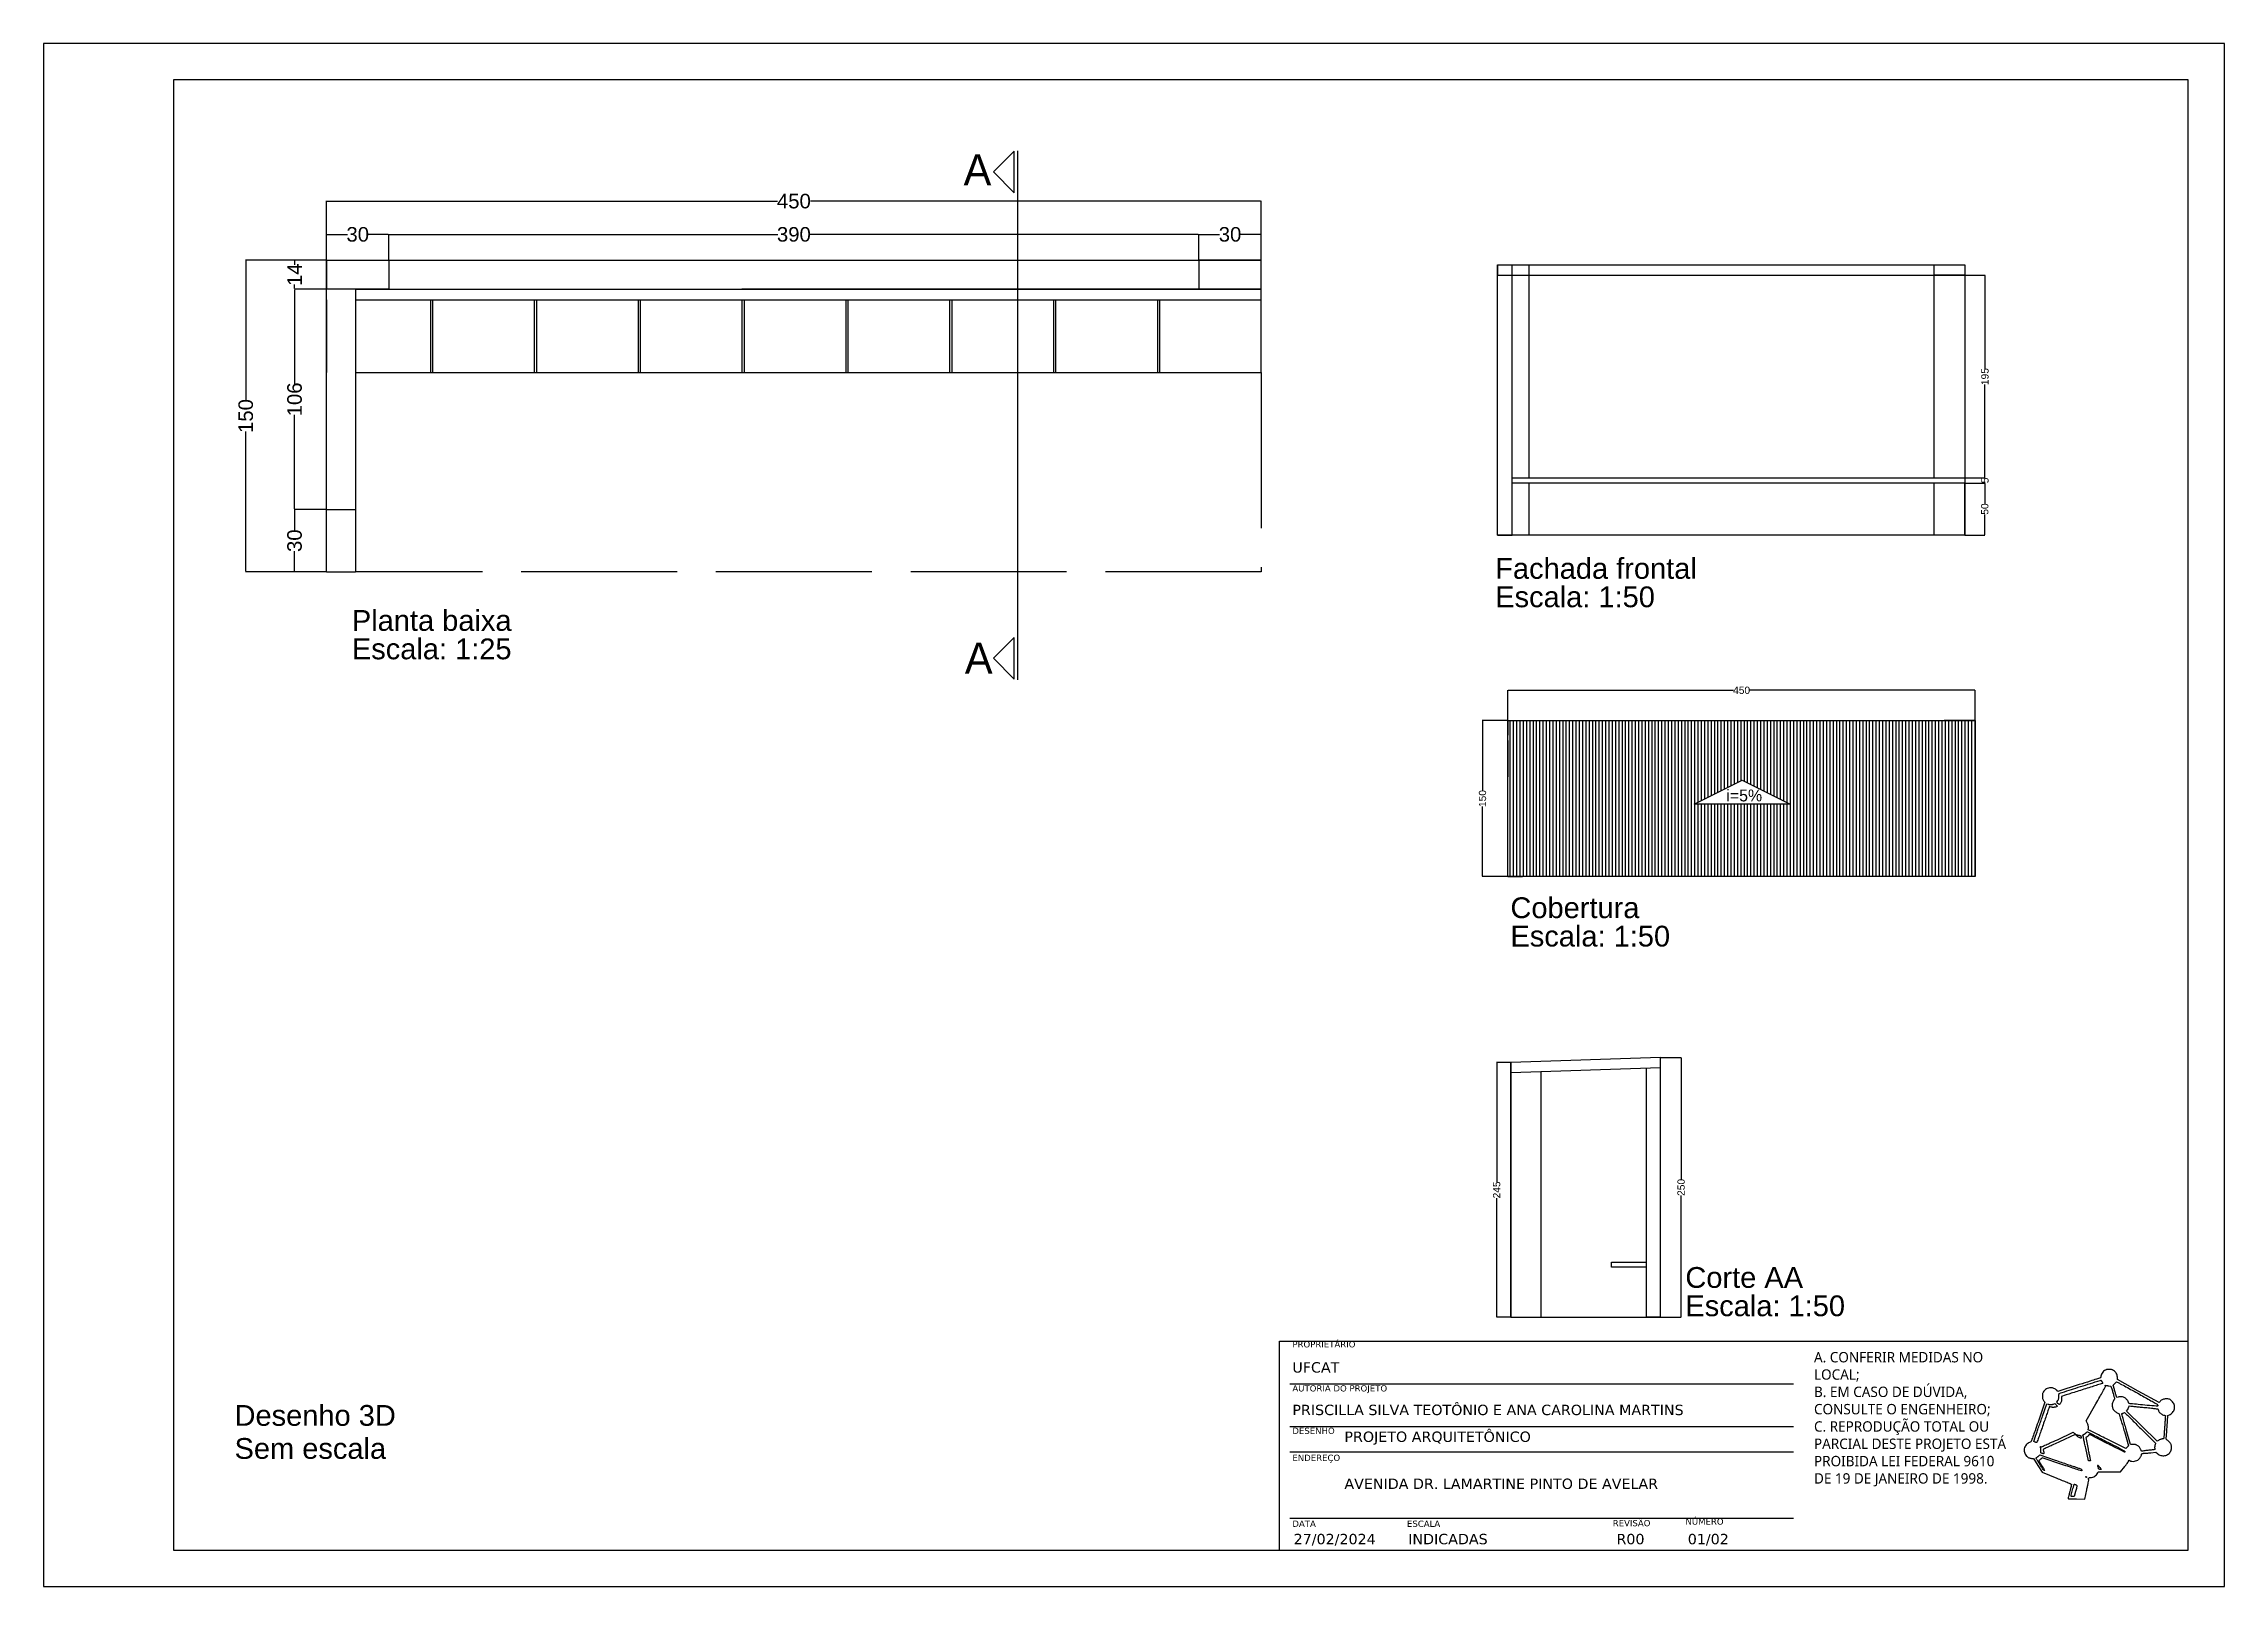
# Paper-space layout '01' of a CAD drawing. Header units: centimetres, sheet in millimetres. Extents: x 0 to 420, y 0 to 297.
# The model-space entities are those that its viewports show. They can reach past a viewport. Long polylines and large blocks are cut down to what shows.
import ezdxf

# ---------------------------------------------------------------- set-up
doc = ezdxf.new("R2010")
doc.units = ezdxf.units.CM
doc.linetypes.add('ACAD_ISO02W100', pattern=[15, 12, -3])
for name, color, linetype in [('CARIMBO', 250, 'Continuous'), ('Cota', 5, 'Continuous'), ('viewport', 7, 'Continuous')]:
    doc.layers.add(name, color=color, linetype=linetype)
doc.layers.get('viewport').off()
doc.styles.add('Arial', font='arial.ttf', dxfattribs={"height": 0.78125})
doc.styles.add('Arial_1', font='arial.ttf', dxfattribs={"height": 7})
doc.styles.add('Century Gothic_B', font='GOTHICB.TTF', dxfattribs={"height": 0.15})
doc.dimstyles.get("Standard").update_dxf_attribs({"dimtxt": 7, "dimasz": 0.3, "dimexe": 0.18, "dimexo": 0.0625, "dimgap": 0.09, "dimtad": 0, "dimdec": 0, "dimzin": 0, "dimdsep": 46, "dimtxsty": 'Arial_1', "dimcen": 0.09, "dimadec": 0, "dimazin": 0, "dimtfac": 1, "dimtdec": 0, "dimtofl": 0, "dimtmove": 0, "dimatfit": 3, "dimfxl": 1, "dimtolj": 1, "dimtzin": 0, "dimarcsym": 2})

psp = doc.layouts.new('01')

# ---------------------------------------------------------------- texts
at = {"layer": 'CARIMBO', "char_height": 4, "attachment_point": 1, "style": 'Arial'}
for s, width, insert in [('Fachada frontal ', 49.8183, (279.57, 197.97)), ('Escala: 1:50', 33.6715, (279.57, 192.5)), ('Planta baixa', 33.6715, (59.37, 187.95)), ('Escala: 1:25', 33.6715, (59.37, 182.48)), ('Cobertura', 49.8183, (282.5, 132.65)), ('Escala: 1:50', 33.6715, (282.5, 127.18)), ('Corte AA', 33.6715, (316.19, 61.47)), ('Escala: 1:50', 33.6715, (316.19, 56.01)), ('Desenho 3D', 33.6715, (36.77, 34.91)), ('Sem escala ', 33.6715, (36.77, 28.55))]:
    psp.add_mtext_dynamic_manual_height_columns(s, width=width, gutter_width=0.262, heights=[0], dxfattribs=dict(at, insert=insert))
at = {"layer": 'CARIMBO', "attachment_point": 1}
for s, width, insert, char_height in [('{\\fVerdana|b0|i0|c0|p34;PROPRIETÁRIO}', 5.9377, (240.5, 47.2), 1.2), ('{\\fVerdana|b0|i0|c0|p34;UFCAT}', 60.6098, (240.5, 43.16), 2), ('{\\fMicrosoft JhengHei UI|b0|i0|c0|p34;A. CONFERIR MEDIDAS NO LOCAL;\\PB. EM CASO DE DÚVIDA, CONSULTE O ENGENHEIRO;\\PC. REPRODUÇÃO TOTAL OU PARCIAL DESTE PROJETO ESTÁ PROIBIDA LEI FEDERAL 9610 DE 19 DE JANEIRO DE 1998.}', 37.1667, (340.96, 45.12), 2), ('{\\fVerdana|b0|i0|c0|p34;AUTORIA DO PROJETO}', 29.425, (240.5, 38.72), 1.2), ('{\\fVerdana|b0|i0|c0|p34;PRISCILLA SILVA TEOTÔNIO E ANA CAROLINA MARTINS}', 93.8651, (240.5, 34.97), 2), ('{\\fVerdana|b0|i0|c0|p34;DESENHO}', 29.425, (240.5, 30.55), 1.2), ('{\\fVerdana|b0|i0|c0|p34;PROJETO ARQUITETÔNICO}', 60.6098, (250.52, 29.81), 2), ('{\\fVerdana|b0|i0|c0|p34;ENDEREÇO}', 29.425, (240.5, 25.35), 1.2), ('{\\fVerdana|b0|i0|c0|p34;AVENIDA DR. LAMARTINE PINTO DE AVELAR}', 67.7287, (250.52, 20.75), 2), ('{\\fVerdana|b0|i0|c0|p34;DATA}', 29.425, (240.5, 12.66), 1.2), ('{\\fVerdana|b0|i0|c0|p34;ESCALA}', 29.425, (262.57, 12.66), 1.2), ('{\\fVerdana|b0|i0|c0|p34;REVISÃO}', 29.425, (302.2, 12.78), 1.2), ('{\\fVerdana|b0|i0|c0|p34;NÚMERO}', 29.425, (316.21, 13.08), 1.2), ('{\\fVerdana|b0|i0|c0|p34;27/02/2024}', 60.6098, (240.74, 10.11), 2), ('{\\fVerdana|b0|i0|c0|p34;INDICADAS}', 60.6098, (262.81, 10.11), 2), ('{\\fVerdana|b0|i0|c0|p34;R00}', 60.6098, (302.92, 10.11), 2), ('{\\fVerdana|b0|i0|c0|p34;01/02}', 60.6098, (316.65, 10.11), 2)]:
    psp.add_mtext_dynamic_manual_height_columns(s, width=width, gutter_width=1, heights=[0], dxfattribs=dict(at, insert=insert, char_height=char_height))

msp = doc.modelspace()

# ---------------------------------------------------------------- texts
at = {"layer": 'CARIMBO', "attachment_point": 1, "style": 'Century Gothic_B'}
for s, width, gutter_width, insert, char_height in [('{\\fCentury Gothic|b0|i0|c0|p34;A}', 48.99, 1, (-3269.2, 1335.2), 15), ('{\\fCentury Gothic|b0|i0|c0|p34;A}', 48.99, 1, (-3268.6, 1100.2), 15), ('{\\fCentury Gothic|b0|i0|c0|p34;i=5%}', 37.352, 0.762, (-3360.6, 875.1), 11.437)]:
    msp.add_mtext_dynamic_manual_height_columns(s, width=width, gutter_width=gutter_width, heights=[0], dxfattribs=dict(at, insert=insert, char_height=char_height))

# ---------------------------------------------------------------- blocks, each defined once
blk = doc.blocks.new('*D16')
at = {"layer": 'Cota', "color": 0, "lineweight": -2, "transparency": 16777216}
for p, q in [((-3575.9, 1164.2), (-3591.5, 1164.2)), ((-3591.3, 1163.9), (-3591.3, 1154.3)), ((-3575.9, 1134.2), (-3591.5, 1134.2)), ((-3591.3, 1134.5), (-3591.3, 1144.1))]:
    blk.add_line(p, q, dxfattribs=at)
at = {"layer": 'Cota', "color": 0, "transparency": 16777216}
for points in [[(-3591.4, 1163.9), (-3591.3, 1163.9), (-3591.3, 1164.2)], [(-3591.4, 1134.5), (-3591.3, 1134.5), (-3591.3, 1134.2)]]:
    blk.add_solid(points, dxfattribs=at)
at = {"layer": 'Defpoints', "color": 0, "transparency": 16777216}
for p in [(-3575.9, 1164.2), (-3591.3, 1134.2), (-3575.9, 1134.2)]:
    blk.add_point(p, dxfattribs=at)
at = {"layer": 'Cota', "color": 0, "transparency": 16777216, "insert": (-3591.3, 1149.2), "char_height": 7, "attachment_point": 5, "rotation": 90, "style": 'Arial_1'}
blk.add_mtext('\\A1;30', dxfattribs=at)
blk = doc.blocks.new('*D17')
at = {"layer": 'Cota', "color": 0, "lineweight": -2, "transparency": 16777216}
for p, q in [((-3575.9, 1270.2), (-3591.4, 1270.2)), ((-3591.3, 1269.9), (-3591.3, 1224.7)), ((-3591.3, 1164.5), (-3591.3, 1209.7)), ((-3575.9, 1164.2), (-3591.4, 1164.2))]:
    blk.add_line(p, q, dxfattribs=at)
at = {"layer": 'Cota', "color": 0, "transparency": 16777216}
for points in [[(-3591.3, 1269.9), (-3591.2, 1269.9), (-3591.3, 1270.2)], [(-3591.3, 1164.5), (-3591.2, 1164.5), (-3591.3, 1164.2)]]:
    blk.add_solid(points, dxfattribs=at)
at = {"layer": 'Defpoints', "color": 0, "transparency": 16777216}
for p in [(-3575.9, 1270.2), (-3591.3, 1164.2), (-3575.9, 1164.2)]:
    blk.add_point(p, dxfattribs=at)
at = {"layer": 'Cota', "color": 0, "transparency": 16777216, "insert": (-3591.3, 1217.2), "char_height": 7, "attachment_point": 5, "rotation": 90, "style": 'Arial_1'}
blk.add_mtext('\\A1;106', dxfattribs=at)
blk = doc.blocks.new('*D18')
at = {"layer": 'Cota', "color": 0, "lineweight": -2, "transparency": 16777216}
for p, q in [((-3575.9, 1284.2), (-3591.4, 1284.2)), ((-3591.3, 1283.9), (-3591.3, 1282)), ((-3591.3, 1270.5), (-3591.3, 1272.5)), ((-3575.9, 1270.2), (-3591.4, 1270.2))]:
    blk.add_line(p, q, dxfattribs=at)
at = {"layer": 'Cota', "color": 0, "transparency": 16777216}
for points in [[(-3591.3, 1283.9), (-3591.2, 1283.9), (-3591.3, 1284.2)], [(-3591.3, 1270.5), (-3591.2, 1270.5), (-3591.3, 1270.2)]]:
    blk.add_solid(points, dxfattribs=at)
at = {"layer": 'Defpoints', "color": 0, "transparency": 16777216}
for p in [(-3575.9, 1284.2), (-3591.3, 1270.2), (-3575.9, 1270.2)]:
    blk.add_point(p, dxfattribs=at)
at = {"layer": 'Cota', "color": 0, "transparency": 16777216, "insert": (-3591.3, 1277.2), "char_height": 7, "attachment_point": 5, "rotation": 90, "style": 'Arial_1'}
blk.add_mtext('\\A1;14', dxfattribs=at)
blk = doc.blocks.new('*D19')
at = {"layer": 'Cota', "color": 0, "lineweight": -2, "transparency": 16777216}
for p, q in [((-3575.9, 1284.3), (-3575.9, 1296.8)), ((-3575.6, 1296.6), (-3565.9, 1296.6)), ((-3546.2, 1296.6), (-3555.8, 1296.6)), ((-3545.9, 1284.3), (-3545.9, 1296.8))]:
    blk.add_line(p, q, dxfattribs=at)
at = {"layer": 'Cota', "color": 0, "transparency": 16777216}
for points in [[(-3575.6, 1296.7), (-3575.6, 1296.6), (-3575.9, 1296.6)], [(-3546.2, 1296.7), (-3546.2, 1296.6), (-3545.9, 1296.6)]]:
    blk.add_solid(points, dxfattribs=at)
at = {"layer": 'Defpoints', "color": 0, "transparency": 16777216}
for p in [(-3545.9, 1296.6), (-3575.9, 1284.2), (-3545.9, 1284.2)]:
    blk.add_point(p, dxfattribs=at)
at = {"layer": 'Cota', "color": 0, "transparency": 16777216, "insert": (-3560.9, 1296.6), "char_height": 7, "attachment_point": 5, "style": 'Arial_1'}
blk.add_mtext('\\A1;30', dxfattribs=at)
blk = doc.blocks.new('*D20')
at = {"layer": 'Cota', "color": 0, "lineweight": -2, "transparency": 16777216}
for p, q in [((-3545.9, 1284.3), (-3545.9, 1296.7)), ((-3545.6, 1296.6), (-3358.7, 1296.6)), ((-3156.2, 1296.6), (-3343, 1296.6)), ((-3155.9, 1284.3), (-3155.9, 1296.7))]:
    blk.add_line(p, q, dxfattribs=at)
at = {"layer": 'Cota', "color": 0, "transparency": 16777216}
for points in [[(-3545.6, 1296.6), (-3545.6, 1296.5), (-3545.9, 1296.6)], [(-3156.2, 1296.6), (-3156.2, 1296.5), (-3155.9, 1296.6)]]:
    blk.add_solid(points, dxfattribs=at)
at = {"layer": 'Defpoints', "color": 0, "transparency": 16777216}
for p in [(-3545.9, 1296.6), (-3545.9, 1284.2), (-3155.9, 1284.2)]:
    blk.add_point(p, dxfattribs=at)
at = {"layer": 'Cota', "color": 0, "transparency": 16777216, "insert": (-3350.9, 1296.6), "char_height": 7, "attachment_point": 5, "style": 'Arial_1'}
blk.add_mtext('\\A1;390', dxfattribs=at)
blk = doc.blocks.new('*D21')
at = {"layer": 'Cota', "color": 0, "lineweight": -2, "transparency": 16777216}
for p, q in [((-3155.9, 1284.3), (-3155.9, 1296.7)), ((-3155.6, 1296.6), (-3145.9, 1296.6)), ((-3126.2, 1296.6), (-3135.8, 1296.6)), ((-3125.9, 1284.3), (-3125.9, 1296.7))]:
    blk.add_line(p, q, dxfattribs=at)
at = {"layer": 'Cota', "color": 0, "transparency": 16777216}
for points in [[(-3155.6, 1296.6), (-3155.6, 1296.5), (-3155.9, 1296.6)], [(-3126.2, 1296.6), (-3126.2, 1296.5), (-3125.9, 1296.6)]]:
    blk.add_solid(points, dxfattribs=at)
at = {"layer": 'Defpoints', "color": 0, "transparency": 16777216}
for p in [(-3155.9, 1296.6), (-3155.9, 1284.2), (-3125.9, 1284.2)]:
    blk.add_point(p, dxfattribs=at)
at = {"layer": 'Cota', "color": 0, "transparency": 16777216, "insert": (-3140.9, 1296.6), "char_height": 7, "attachment_point": 5, "style": 'Arial_1'}
blk.add_mtext('\\A1;30', dxfattribs=at)
blk = doc.blocks.new('*D22')
at = {"layer": 'Cota', "color": 0, "lineweight": -2, "transparency": 16777216}
for p, q in [((-3575.9, 1284.2), (-3615, 1284.2)), ((-3614.8, 1283.9), (-3614.8, 1216.7)), ((-3614.8, 1134.5), (-3614.8, 1201.7)), ((-3575.9, 1134.2), (-3615, 1134.2))]:
    blk.add_line(p, q, dxfattribs=at)
at = {"layer": 'Cota', "color": 0, "transparency": 16777216}
for points in [[(-3614.8, 1283.9), (-3614.7, 1283.9), (-3614.8, 1284.2)], [(-3614.8, 1134.5), (-3614.7, 1134.5), (-3614.8, 1134.2)]]:
    blk.add_solid(points, dxfattribs=at)
at = {"layer": 'Defpoints', "color": 0, "transparency": 16777216}
for p in [(-3614.8, 1284.2), (-3575.9, 1284.2), (-3575.9, 1134.2)]:
    blk.add_point(p, dxfattribs=at)
at = {"layer": 'Cota', "color": 0, "transparency": 16777216, "insert": (-3614.8, 1209.2), "char_height": 7, "attachment_point": 5, "rotation": 90, "style": 'Arial_1'}
blk.add_mtext('\\A1;150', dxfattribs=at)
blk = doc.blocks.new('*D23')
at = {"layer": 'Cota', "color": 0, "lineweight": -2, "transparency": 16777216}
for p, q in [((-3575.9, 1284.3), (-3575.9, 1312.8)), ((-3575.6, 1312.6), (-3358.8, 1312.6)), ((-3126.2, 1312.6), (-3342.9, 1312.6)), ((-3125.9, 1284.3), (-3125.9, 1312.8))]:
    blk.add_line(p, q, dxfattribs=at)
at = {"layer": 'Cota', "color": 0, "transparency": 16777216}
for points in [[(-3575.6, 1312.7), (-3575.6, 1312.6), (-3575.9, 1312.6)], [(-3126.2, 1312.7), (-3126.2, 1312.6), (-3125.9, 1312.6)]]:
    blk.add_solid(points, dxfattribs=at)
at = {"layer": 'Defpoints', "color": 0, "transparency": 16777216}
for p in [(-3125.9, 1312.6), (-3575.9, 1284.2), (-3125.9, 1284.2)]:
    blk.add_point(p, dxfattribs=at)
at = {"layer": 'Cota', "color": 0, "transparency": 16777216, "insert": (-3350.9, 1312.6), "char_height": 7, "attachment_point": 5, "style": 'Arial_1'}
blk.add_mtext('\\A1;450', dxfattribs=at)
blk = doc.blocks.new('*D24')
at = {"layer": 'Cota', "color": 0, "lineweight": -2, "transparency": 16777216}
for p, q in [((-2449.4, 1109.3), (-2430.1, 1109.3)), ((-2430.3, 1109), (-2430.3, 1089.3)), ((-2430.3, 1059.6), (-2430.3, 1079.2)), ((-2449.4, 1059.3), (-2430.1, 1059.3))]:
    blk.add_line(p, q, dxfattribs=at)
at = {"layer": 'Cota', "color": 0, "transparency": 16777216}
for points in [[(-2430.3, 1109), (-2430.2, 1109), (-2430.3, 1109.3)], [(-2430.3, 1059.6), (-2430.2, 1059.6), (-2430.3, 1059.3)]]:
    blk.add_solid(points, dxfattribs=at)
at = {"layer": 'Defpoints', "color": 0, "transparency": 16777216}
for p in [(-2449.5, 1109.3), (-2430.3, 1109.3), (-2449.5, 1059.3)]:
    blk.add_point(p, dxfattribs=at)
at = {"layer": 'Cota', "color": 0, "transparency": 16777216, "insert": (-2430.3, 1084.3), "char_height": 7, "attachment_point": 5, "rotation": 90, "style": 'Arial_1'}
blk.add_mtext('\\A1;50', dxfattribs=at)
blk = doc.blocks.new('*D25')
at = {"layer": 'Cota', "color": 0, "lineweight": -2, "transparency": 16777216}
for p, q in [((-2449.4, 1114.3), (-2429.9, 1114.3)), ((-2430.1, 1114.6), (-2430.1, 1114.9)), ((-2449.4, 1109.3), (-2429.9, 1109.3)), ((-2430.1, 1109), (-2430.1, 1108.7))]:
    blk.add_line(p, q, dxfattribs=at)
at = {"layer": 'Cota', "color": 0, "transparency": 16777216}
for points in [[(-2430.2, 1114.6), (-2430.1, 1114.6), (-2430.1, 1114.3)], [(-2430.2, 1109), (-2430.1, 1109), (-2430.1, 1109.3)]]:
    blk.add_solid(points, dxfattribs=at)
at = {"layer": 'Defpoints', "color": 0, "transparency": 16777216}
for p in [(-2449.5, 1114.3), (-2449.5, 1109.3), (-2430.1, 1109.3)]:
    blk.add_point(p, dxfattribs=at)
at = {"layer": 'Cota', "color": 0, "transparency": 16777216, "insert": (-2430.1, 1111.8), "char_height": 7, "attachment_point": 5, "rotation": 90, "style": 'Arial_1'}
blk.add_mtext('\\A1;5', dxfattribs=at)
blk = doc.blocks.new('*D26')
at = {"layer": 'Cota', "color": 0, "lineweight": -2, "transparency": 16777216}
for p, q in [((-2449.4, 1309.3), (-2429.9, 1309.3)), ((-2430.1, 1309), (-2430.1, 1219.3)), ((-2430.1, 1114.6), (-2430.1, 1204.2)), ((-2449.4, 1114.3), (-2429.9, 1114.3))]:
    blk.add_line(p, q, dxfattribs=at)
at = {"layer": 'Cota', "color": 0, "transparency": 16777216}
for points in [[(-2430.2, 1309), (-2430.1, 1309), (-2430.1, 1309.3)], [(-2430.2, 1114.6), (-2430.1, 1114.6), (-2430.1, 1114.3)]]:
    blk.add_solid(points, dxfattribs=at)
at = {"layer": 'Defpoints', "color": 0, "transparency": 16777216}
for p in [(-2449.5, 1309.3), (-2449.5, 1114.3), (-2430.1, 1114.3)]:
    blk.add_point(p, dxfattribs=at)
at = {"layer": 'Cota', "color": 0, "transparency": 16777216, "insert": (-2430.1, 1211.8), "char_height": 7, "attachment_point": 5, "rotation": 90, "style": 'Arial_1'}
blk.add_mtext('\\A1;195', dxfattribs=at)
blk = doc.blocks.new('*D27')
at = {"layer": 'Cota', "color": 0, "lineweight": -2, "transparency": 16777216}
for p, q in [((-3571, 941.4), (-3595.6, 941.4)), ((-3595.4, 941.1), (-3595.4, 873.9)), ((-3595.4, 791.7), (-3595.4, 858.9)), ((-3571, 791.4), (-3595.6, 791.4))]:
    blk.add_line(p, q, dxfattribs=at)
at = {"layer": 'Cota', "color": 0, "transparency": 16777216}
for points in [[(-3595.5, 941.1), (-3595.4, 941.1), (-3595.4, 941.4)], [(-3595.5, 791.7), (-3595.4, 791.7), (-3595.4, 791.4)]]:
    blk.add_solid(points, dxfattribs=at)
at = {"layer": 'Defpoints', "color": 0, "transparency": 16777216}
for p in [(-3570.9, 941.4), (-3595.4, 791.4), (-3570.9, 791.4)]:
    blk.add_point(p, dxfattribs=at)
at = {"layer": 'Cota', "color": 0, "transparency": 16777216, "insert": (-3595.4, 866.4), "char_height": 7, "attachment_point": 5, "rotation": 90, "style": 'Arial_1'}
blk.add_mtext('\\A1;150', dxfattribs=at)
blk = doc.blocks.new('*D28')
at = {"layer": 'Cota', "color": 0, "lineweight": -2, "transparency": 16777216}
for p, q in [((-3570.9, 941.4), (-3570.9, 970.8)), ((-3570.6, 970.6), (-3353.8, 970.6)), ((-3121.2, 970.6), (-3337.9, 970.6)), ((-3120.9, 941.4), (-3120.9, 970.8))]:
    blk.add_line(p, q, dxfattribs=at)
at = {"layer": 'Cota', "color": 0, "transparency": 16777216}
for points in [[(-3570.6, 970.6), (-3570.6, 970.5), (-3570.9, 970.6)], [(-3121.2, 970.6), (-3121.2, 970.5), (-3120.9, 970.6)]]:
    blk.add_solid(points, dxfattribs=at)
at = {"layer": 'Defpoints', "color": 0, "transparency": 16777216}
for p in [(-3120.9, 970.6), (-3570.9, 941.4), (-3120.9, 941.4)]:
    blk.add_point(p, dxfattribs=at)
at = {"layer": 'Cota', "color": 0, "transparency": 16777216, "insert": (-3345.9, 970.6), "char_height": 7, "attachment_point": 5, "style": 'Arial_1'}
blk.add_mtext('\\A1;450', dxfattribs=at)
blk = doc.blocks.new('*D61')
at = {"layer": 'Cota', "color": 0, "lineweight": -2, "transparency": 16777216}
for p, q in [((-1754.7, 1296.4), (-1734.8, 1296.4)), ((-1735, 1296.1), (-1735, 1179.3)), ((-1735, 1046.7), (-1735, 1163.5)), ((-1754.7, 1046.4), (-1734.8, 1046.4))]:
    blk.add_line(p, q, dxfattribs=at)
at = {"layer": 'Cota', "color": 0, "transparency": 16777216}
for points in [[(-1735.1, 1296.1), (-1735, 1296.1), (-1735, 1296.4)], [(-1735.1, 1046.7), (-1735, 1046.7), (-1735, 1046.4)]]:
    blk.add_solid(points, dxfattribs=at)
at = {"layer": 'Defpoints', "color": 0, "transparency": 16777216}
for p in [(-1754.7, 1296.4), (-1754.7, 1046.4), (-1735, 1046.4)]:
    blk.add_point(p, dxfattribs=at)
at = {"layer": 'Cota', "color": 0, "transparency": 16777216, "insert": (-1735, 1171.4), "char_height": 7, "attachment_point": 5, "rotation": 90, "style": 'Arial_1'}
blk.add_mtext('\\A1;250', dxfattribs=at)
blk = doc.blocks.new('*D62')
at = {"layer": 'Cota', "color": 0, "lineweight": -2, "transparency": 16777216}
for p, q in [((-1899, 1291.6), (-1912.8, 1291.6)), ((-1912.6, 1291.3), (-1912.6, 1176.9)), ((-1912.6, 1046.7), (-1912.6, 1161.1)), ((-1899, 1046.4), (-1912.8, 1046.4))]:
    blk.add_line(p, q, dxfattribs=at)
at = {"layer": 'Cota', "color": 0, "transparency": 16777216}
for points in [[(-1912.7, 1291.3), (-1912.6, 1291.3), (-1912.6, 1291.6)], [(-1912.7, 1046.7), (-1912.6, 1046.7), (-1912.6, 1046.4)]]:
    blk.add_solid(points, dxfattribs=at)
at = {"layer": 'Defpoints', "color": 0, "transparency": 16777216}
for p in [(-1912.6, 1291.6), (-1899, 1291.6), (-1899, 1046.4)]:
    blk.add_point(p, dxfattribs=at)
at = {"layer": 'Cota', "color": 0, "transparency": 16777216, "insert": (-1912.6, 1169), "char_height": 7, "attachment_point": 5, "rotation": 90, "style": 'Arial_1'}
blk.add_mtext('\\A1;245', dxfattribs=at)

# ---------------------------------------------------------------- dimensions: what is measured, and where the dimension line sits
at = {"layer": 'Cota'}
for base, p1, p2, picture, middle in [((-3125.9, 1312.6), (-3575.9, 1284.2), (-3125.9, 1284.2), '*D23', (-3350.9, 1312.6)), ((-3545.9, 1296.6), (-3575.9, 1284.2), (-3545.9, 1284.2), '*D19', (-3560.9, 1296.6)), ((-3545.9, 1296.6), (-3155.9, 1284.2), (-3545.9, 1284.2), '*D20', (-3350.9, 1296.6)), ((-3155.9, 1296.6), (-3125.9, 1284.2), (-3155.9, 1284.2), '*D21', (-3140.9, 1296.6)), ((-3120.9, 970.6), (-3570.9, 941.4), (-3120.9, 941.4), '*D28', (-3345.9, 970.6))]:
    dim = msp.add_linear_dim(base=base, p1=p1, p2=p2, dimstyle='Standard', dxfattribs=at)
    dim.commit()
    dim.dimension.update_dxf_attribs({"geometry": picture, "text_midpoint": middle})
for base, p1, p2, picture, middle in [((-2430.1, 1114.3), (-2449.5, 1309.3), (-2449.5, 1114.3), '*D26', (-2430.1, 1211.8)), ((-1912.6, 1291.6), (-1899, 1046.4), (-1899, 1291.6), '*D62', (-1912.6, 1169)), ((-1735, 1046.4), (-1754.7, 1296.4), (-1754.7, 1046.4), '*D61', (-1735, 1171.4)), ((-3614.8, 1284.2), (-3575.9, 1134.2), (-3575.9, 1284.2), '*D22', (-3614.8, 1209.2)), ((-3591.3, 1270.2), (-3575.9, 1284.2), (-3575.9, 1270.2), '*D18', (-3591.3, 1277.2)), ((-3591.3, 1164.2), (-3575.9, 1270.2), (-3575.9, 1164.2), '*D17', (-3591.3, 1217.2)), ((-3591.3, 1134.2), (-3575.9, 1164.2), (-3575.9, 1134.2), '*D16', (-3591.3, 1149.2)), ((-2430.1, 1109.3), (-2449.5, 1114.3), (-2449.5, 1109.3), '*D25', (-2430.1, 1111.8)), ((-2430.3, 1109.3), (-2449.5, 1059.3), (-2449.5, 1109.3), '*D24', (-2430.3, 1084.3)), ((-3595.4, 791.4), (-3570.9, 941.4), (-3570.9, 791.4), '*D27', (-3595.4, 866.4))]:
    dim = msp.add_linear_dim(base=base, p1=p1, p2=p2, angle=90, dimstyle='Standard', dxfattribs=at)
    dim.commit()
    dim.dimension.update_dxf_attribs({"geometry": picture, "text_midpoint": middle})

# ---------------------------------------------------------------- hatches: boundary and pattern name
h = msp.add_hatch()
h.set_pattern_fill('ANSI31', color=256, angle=45)
h.paths.add_polyline_path([(-3120.9, 941.4), (-3570.9, 941.4), (-3570.9, 791.4), (-3120.9, 791.4)])
h.paths.add_polyline_path([(-3391.5, 860.9), (-3345.3, 884.1), (-3299, 860.9)], flags=16)

# ---------------------------------------------------------------- linework, layer by layer
msp.add_lwpolyline([(-3570.9, 941.4), (-3120.9, 941.4), (-3120.9, 791.4), (-3570.9, 791.4)], close=True)
for points in [[(-3299, 860.9), (-3391.5, 860.9), (-3345.3, 884.1), (-3299, 860.9)], [(-3299, 860.9), (-3391.5, 860.9)]]:
    msp.add_lwpolyline(points)
at = {"layer": 'CARIMBO'}
for p, q in [((-3244.8, 1316.7), (-3244.8, 1336.7)), ((-3243.1, 1082.3), (-3243.1, 1336.9)), ((-2899.5, 1059.3), (-2899.5, 1319.3)), ((-2899.5, 1319.3), (-2449.5, 1319.3)), ((-2899.5, 1319.3), (-2899.5, 1309.3)), ((-2885.5, 1059.3), (-2885.5, 1319.3)), ((-2869.5, 1319.3), (-2869.5, 1114.3)), ((-2479.5, 1319.3), (-2479.5, 1114.3)), ((-2449.5, 1319.3), (-2449.5, 1059.3)), ((-2899.5, 1309.3), (-2449.5, 1309.3)), ((-2899.5, 1309.3), (-2885.5, 1309.3)), ((-2899.5, 1309.3), (-2869.5, 1309.3)), ((-2899.5, 1059.3), (-2899.5, 1309.3)), ((-2899.5, 1309.3), (-2892.1, 1309.3)), ((-2449.5, 1309.3), (-2479.5, 1309.3)), ((-1754.7, 1296.4), (-1899.1, 1291.6)), ((-1899, 1046.4), (-1899.1, 1291.6)), ((-1899.1, 1282), (-1899.1, 1291.6)), ((-1899, 1291.6), (-1899, 1046.4)), ((-1754.7, 1046.4), (-1754.7, 1296.4)), ((-1754.7, 1286.8), (-1754.7, 1296.4)), ((-3575.9, 1134.2), (-3575.9, 1284.2)), ((-3575.9, 1284.2), (-3125.9, 1284.2)), ((-3575.9, 1284.2), (-3561.9, 1284.2)), ((-3575.9, 1284.2), (-3575.9, 1270.2)), ((-3575.9, 1284.2), (-3545.9, 1284.2)), ((-3545.9, 1284.2), (-3545.9, 1270.2)), ((-3125.9, 1284.2), (-3155.9, 1284.2)), ((-3155.9, 1284.2), (-3155.9, 1270.2)), ((-3125.9, 1270.2), (-3125.9, 1284.2)), ((-1899.1, 1282), (-1754.7, 1286.8)), ((-1899, 1286.8), (-1899, 1277.2)), ((-1870.1, 1283), (-1870.1, 1046.4)), ((-1768.2, 1046.4), (-1768.2, 1286.4)), ((-1754.7, 1046.4), (-1754.7, 1286.8)), ((-3545.9, 1270.2), (-3575.9, 1270.2)), ((-3575.9, 1265.2), (-3575.9, 1230.2)), ((-3561.9, 1270.2), (-3561.9, 1134.2)), ((-3561.9, 1270.2), (-3125.9, 1270.2)), ((-3561.9, 1265.2), (-3325.9, 1265.2)), ((-3561.9, 1265.2), (-3525.9, 1265.2)), ((-3525.9, 1265.2), (-3525.9, 1230.2)), ((-3525.9, 1265.2), (-3475.9, 1265.2)), ((-3525.9, 1265.2), (-3524.9, 1265.2)), ((-3524.9, 1265.2), (-3524.9, 1230.2)), ((-3475.9, 1265.2), (-3475.9, 1230.2)), ((-3475.9, 1265.2), (-3425.9, 1265.2)), ((-3475.9, 1265.2), (-3474.9, 1265.2)), ((-3475.9, 1265.2), (-3475.9, 1230.2)), ((-3475.9, 1265.2), (-3474.9, 1265.2)), ((-3474.9, 1265.2), (-3474.9, 1230.2)), ((-3474.9, 1265.2), (-3474.9, 1230.2)), ((-3425.9, 1265.2), (-3425.9, 1230.2)), ((-3425.9, 1265.2), (-3375.9, 1265.2)), ((-3425.9, 1265.2), (-3424.9, 1265.2)), ((-3424.9, 1265.2), (-3424.9, 1230.2)), ((-3125.9, 1270.2), (-3375.9, 1270.2)), ((-3375.9, 1265.2), (-3125.9, 1265.2)), ((-3375.9, 1265.2), (-3375.9, 1230.2)), ((-3375.9, 1265.2), (-3325.9, 1265.2)), ((-3375.9, 1265.2), (-3374.9, 1265.2)), ((-3374.9, 1265.2), (-3374.9, 1230.2)), ((-3325.9, 1265.2), (-3325.9, 1230.2)), ((-3325.9, 1265.2), (-3275.9, 1265.2)), ((-3325.9, 1265.2), (-3324.9, 1265.2)), ((-3325.9, 1265.2), (-3325.9, 1230.2)), ((-3325.9, 1265.2), (-3324.9, 1265.2)), ((-3324.9, 1265.2), (-3324.9, 1230.2)), ((-3324.9, 1265.2), (-3324.9, 1230.2)), ((-3275.9, 1265.2), (-3275.9, 1230.2)), ((-3275.9, 1265.2), (-3225.9, 1265.2)), ((-3275.9, 1265.2), (-3274.9, 1265.2)), ((-3274.9, 1265.2), (-3274.9, 1230.2)), ((-3225.9, 1265.2), (-3225.9, 1230.2)), ((-3225.9, 1265.2), (-3175.9, 1265.2)), ((-3225.9, 1265.2), (-3224.9, 1265.2)), ((-3224.9, 1265.2), (-3224.9, 1230.2)), ((-3175.9, 1265.2), (-3175.9, 1230.2)), ((-3175.9, 1265.2), (-3174.9, 1265.2)), ((-3174.9, 1265.2), (-3174.9, 1230.2)), ((-3155.9, 1270.2), (-3125.9, 1270.2)), ((-3125.9, 1230.2), (-3125.9, 1270.2)), ((-3561.9, 1230.2), (-3125.9, 1230.2)), ((-3475.9, 1230.2), (-3475.9, 1230.2)), ((-3325.9, 1230.2), (-3325.9, 1230.2)), ((-3575.9, 1134.2), (-3575.9, 1164.2)), ((-3575.9, 1164.2), (-3561.9, 1164.2)), ((-3575.9, 1134.2), (-3561.9, 1134.2)), ((-2885.5, 1109.3), (-2885.5, 1114.3)), ((-2885.5, 1114.3), (-2449.5, 1114.3)), ((-3244.8, 1082.6), (-3244.8, 1102.6)), ((-2449.5, 1109.3), (-2885.5, 1109.3)), ((-2869.5, 1109.3), (-2869.5, 1059.3)), ((-2479.5, 1109.3), (-2479.5, 1059.3)), ((-2449.5, 1059.3), (-2449.5, 1109.3)), ((-1801.9, 1094.5), (-1801.9, 1099.3)), ((-1801.9, 1099.3), (-1768.2, 1099.3)), ((-1768.2, 1094.5), (-1801.9, 1094.5)), ((-1754.7, 1046.4), (-1754.7, 1094.5)), ((-2449.5, 1059.3), (-2899.5, 1059.3)), ((-2899.5, 1059.3), (-2885.5, 1059.3)), ((-1899, 1046.4), (-1754.7, 1046.4)), ((-1754.7, 1046.4), (-1768.2, 1046.4)), ((-3570.9, 791.4), (-3570.9, 941.4)), ((-3570.9, 941.4), (-3120.9, 941.4)), ((-3570.9, 941.4), (-3556.9, 941.4)), ((-3570.9, 941.4), (-3570.9, 927.4)), ((-3570.9, 941.4), (-3540.9, 941.4)), ((-3120.9, 941.4), (-3150.9, 941.4)), ((-3120.9, 927.4), (-3120.9, 941.4)), ((-3120.9, 887.4), (-3120.9, 927.4)), ((-3570.9, 922.4), (-3570.9, 887.4)), ((-3570.9, 791.4), (-3570.9, 821.4)), ((-3570.9, 791.4), (-3556.9, 791.4))]:
    msp.add_line(p, q, dxfattribs=at)
at = {"layer": 'CARIMBO', "linetype": 'ACAD_ISO02W100'}
for p, q in [((-3125.9, 1230.2), (-3125.9, 1134.2)), ((-3125.9, 1134.2), (-3561.9, 1134.2)), ((-3120.9, 887.4), (-3120.9, 791.4)), ((-3120.9, 791.4), (-3556.9, 791.4))]:
    msp.add_line(p, q, dxfattribs=at)
at = {"layer": 'CARIMBO'}
for points in [[(-3244.8, 1316.7), (-3244.8, 1336.7), (-3254.8, 1326.7), (-3244.8, 1316.7)], [(-3244.8, 1082.6), (-3244.8, 1102.6), (-3254.8, 1092.6), (-3244.8, 1082.6)]]:
    msp.add_lwpolyline(points, dxfattribs=at)

msp.set_redraw_order([(e.dxf.handle, doc.entitydb.next_handle()) for e in msp.query("TEXT MTEXT ATTDEF DIMENSION ARC_DIMENSION")])  # texts and dimensions are drawn at this point

# ---------------------------------------------------------------- linework, layer by layer
for points in [[(397.08, 41.64, 0.079478), (396.74, 41.4, 0.054467), (396.45, 41.04, 0.055091), (396.25, 40.63, 0.089267), (396.18, 40.25, -0.318001), (396.12, 40.17, -0.00227), (395.34, 39.9, -0.004795), (394.18, 39.51, -0.00091), (392.05, 38.84), (387.93, 37.53), (387.7, 37.75, 0.045989), (387.45, 37.95, 0.048466), (387.17, 38.1, 0.049205), (386.87, 38.19, 0.050376), (386.56, 38.22, 0.057358), (386.1, 38.17, 0.073919), (385.71, 38.01, 0.074646), (385.39, 37.75, 0.059941), (385.13, 37.39, 0.022187), (385.03, 37.19, 0.046293), (384.98, 37.03, 0.042492), (384.95, 36.86, 0.016038), (384.94, 36.61, 0.031811), (384.97, 36.29, 0.052573), (385.03, 36.03, 0.056422), (385.14, 35.8, 0.043793), (385.31, 35.58), (385.44, 35.44), (384.12, 31.64, -0.001341), (383.53, 29.96, -0.00365), (383.1, 28.79, -0.000922), (382.76, 27.86, -0.232969), (382.7, 27.8, 0.052602), (382.3, 27.63, 0.060655), (381.96, 27.39, 0.062659), (381.7, 27.08, 0.062566), (381.53, 26.71, 0.067657), (381.44, 26.28, 0.07176), (381.48, 25.84, 0.071432), (381.65, 25.44, 0.066114), (381.92, 25.08, 0.03404), (382.13, 24.9, 0.051282), (382.34, 24.77, 0.04987), (382.58, 24.69, 0.030117), (382.87, 24.63), (383.23, 24.59), (384.07, 23.28), (384.92, 21.97), (387.71, 20.84, -0.00035), (388.78, 20.41, -0.000565), (389.69, 20.04, -0.000077), (390.5, 19.7, -0.041097), (390.55, 19.68, -0.317107), (390.56, 19.64, -0.002034), (390.48, 19.25, -0.00699), (390.37, 18.81, -0.004284), (390.24, 18.29, 0.003499), (390.08, 17.68, 0.009869), (389.98, 17.26, 0.005641), (389.91, 16.94, 0.317571), (389.94, 16.89, 0.121999), (389.99, 16.87, 0.001087), (390.44, 16.85, 0.003666), (390.96, 16.84, 0.002349), (391.55, 16.82), (393.1, 16.8), (393.5, 18.6, 0.003235), (393.65, 19.31, 0.004837), (393.77, 19.92, 0.002145), (393.87, 20.45, 0.099334), (393.86, 20.56, -0.057961), (393.84, 20.75, -0.189286), (393.89, 20.86, -0.162677), (394.01, 20.93, -0.040506), (394.23, 20.95, 0.074695), (394.64, 21.01, 0.067212), (395.03, 21.19, 0.06575), (395.36, 21.47, 0.065907), (395.61, 21.83), (395.72, 22.05), (397.86, 22.04), (400.01, 22.02), (400.82, 23.07, 0.005197), (401.14, 23.5, 0.009482), (401.39, 23.85, 0.004462), (401.59, 24.15, 0.241149), (401.59, 24.21, -0.038552), (401.58, 24.28, -0.487664), (401.59, 24.29, -0.104544), (401.63, 24.28, -0.003557), (401.79, 24.21, 0.08403), (402.2, 24.08, 0.068415), (402.66, 24.09, 0.066973), (403.11, 24.22, 0.07379), (403.5, 24.46, 0.047786), (403.69, 24.66, 0.036473), (403.86, 24.91, 0.037396), (403.99, 25.16, 0.094407), (404.03, 25.36, -0.152944), (404.06, 25.48, -0.128065), (404.16, 25.56, -0.081842), (404.33, 25.61, -0.031911), (404.57, 25.63, 0.017211), (404.75, 25.64, 0.003074), (405.07, 25.66, 0.003318), (405.45, 25.69, 0.00299), (405.84, 25.73), (406.8, 25.84), (407.1, 25.57, 0.108864), (407.77, 25.21, 0.117508), (408.51, 25.17, 0.117913), (409.19, 25.46, 0.110153), (409.68, 26.04, 0.037258), (409.74, 26.18, 0.034903), (409.78, 26.34, 0.029781), (409.8, 26.52, 0.016378), (409.81, 26.74, 0.015811), (409.81, 26.99, 0.046417), (409.78, 27.16, 0.049348), (409.73, 27.32, 0.019736), (409.62, 27.53, 0.027212), (409.51, 27.7, 0.030137), (409.39, 27.85, 0.030273), (409.25, 27.98, 0.027963), (409.1, 28.1, -0.012714), (408.92, 28.22, -0.065884), (408.83, 28.31, -0.119764), (408.8, 28.38, -0.093219), (408.8, 28.48, 0.026903), (408.81, 28.6, 0.000513), (408.86, 29.22, 0.001244), (408.91, 29.94, 0.000833), (408.97, 30.77), (409.11, 32.9), (409.4, 33.01, 0.131929), (410.03, 33.47, 0.124197), (410.37, 34.2, 0.123277), (410.32, 35, 0.128862), (409.9, 35.67, 0.035506), (409.65, 35.88, 0.060104), (409.41, 36.01, 0.058967), (409.14, 36.08, 0.032836), (408.8, 36.1, 0.043172), (408.45, 36.07, 0.058016), (408.13, 35.98, 0.059393), (407.85, 35.82, 0.048311), (407.6, 35.59), (407.41, 35.38), (403.42, 37.59), (399.44, 39.8), (399.4, 40.27, 0.045148), (399.33, 40.7, 0.069177), (399.19, 41.04, 0.07197), (398.96, 41.32, 0.053536), (398.65, 41.56, 0.019859), (398.44, 41.68, 0.053842), (398.28, 41.74, 0.04808), (398.1, 41.76, 0.013377), (397.83, 41.77, 0.014365), (397.58, 41.76, 0.029893), (397.39, 41.74, 0.035951), (397.23, 41.7, 0.034713)], [(396.32, 39.57, 0.031863), (396.34, 39.52, 0.011462), (396.38, 39.44, 0.011316), (396.43, 39.36, 0.013177), (396.47, 39.29, -0.017287), (396.51, 39.22, -0.0272), (396.54, 39.16, -0.025593), (396.56, 39.11, -0.299351), (396.55, 39.09, -0.099006), (396.53, 39.08, -0.000046), (395.58, 38.77, -0.000665), (394.52, 38.43, -0.000405), (393.27, 38.04, 0.00001), (391.97, 37.63, 0.000012), (390.77, 37.25, 0.00001), (389.76, 36.93, 0.000097), (389.33, 36.79), (388.66, 36.58), (388.66, 36.15, -0.038871), (388.64, 35.82, -0.04202), (388.56, 35.5, -0.046084), (388.45, 35.24, -0.095107), (388.3, 35.07, -0.095463), (388.24, 35.03, -0.1793), (388.17, 35.03, -0.082716), (388.1, 35.08, -0.010801), (387.95, 35.22), (387.71, 35.45), (387.91, 35.77, 0.023212), (388.02, 35.97, 0.053839), (388.08, 36.13, 0.044556), (388.1, 36.31, 0.011864), (388.12, 36.6, -0.009508), (388.13, 36.84, -0.028153), (388.15, 37, -0.038951), (388.17, 37.11, -0.225559), (388.21, 37.15, -0.011613), (388.74, 37.33, -0.000133), (392.31, 38.46, -0.000027), (396.07, 39.65, -0.060557), (396.19, 39.67, -0.100927), (396.23, 39.67, -0.076882), (396.27, 39.65, -0.074024), (396.3, 39.61, -0.081175)], [(397.72, 38.61), (398.16, 38.57), (398.37, 37.81, 0.001166), (398.47, 37.49, 0.000919), (398.57, 37.13, 0.000929), (398.66, 36.81, 0.002298), (398.74, 36.57, -0.006874), (398.81, 36.3, -0.039177), (398.84, 36.16, -0.084305), (398.84, 36.07, -0.165216), (398.8, 36.01, 0.067696), (398.76, 35.96, 0.012124), (398.69, 35.86, 0.012896), (398.62, 35.74, 0.011331), (398.55, 35.61, 0.053195), (398.45, 35.33, 0.04526), (398.4, 35.01, 0.044287), (398.4, 34.67, 0.04575), (398.47, 34.35, 0.070802), (398.59, 34.08, 0.048201), (398.81, 33.81, 0.046928), (399.08, 33.57, 0.056012), (399.38, 33.41, -0.016724), (399.59, 33.31, -0.09403), (399.69, 33.24, -0.096831), (399.75, 33.13, -0.018271), (399.82, 32.91, 0.002353), (399.89, 32.67, 0.000112), (400.13, 31.86, 0.000183), (400.42, 30.9, 0.000132), (400.74, 29.82), (401.55, 27.08), (401.27, 26.79), (400.99, 26.51), (397.65, 28.21, 0.000388), (396.35, 28.86, 0.000576), (395.21, 29.44, 0.000248), (394.23, 29.93, 0.011766), (394.03, 30.03), (393.76, 30.15), (393.8, 30.47, 0.051501), (393.81, 30.75, 0.041753), (393.75, 31.06, 0.040572), (393.65, 31.36, 0.041767), (393.5, 31.63), (393.35, 31.86), (395.26, 35.16, 0.00172), (396.02, 36.47, 0.003292), (396.62, 37.54, 0.000501), (397.12, 38.45, 0.318822), (397.12, 38.51, -0.087878), (397.07, 38.59, -0.168967), (397.06, 38.66, -0.263976), (397.1, 38.7, -0.164458), (397.17, 38.7, 0.053649), (397.24, 38.68, 0.00818), (397.38, 38.65, 0.009074), (397.55, 38.63, 0.007751)], [(403.65, 36.97, -0.000688), (405.85, 35.75, -0.008137), (406.69, 35.26, -0.012877), (407.15, 34.97, -0.300165), (407.2, 34.83, -0.057537), (407.18, 34.77, -0.102251), (407.15, 34.72, -0.110803), (407.1, 34.69, -0.076165), (407.04, 34.68, -0.02293), (406.89, 34.69, -0.000084), (405.11, 34.85, -0.000518), (403.4, 35.02, -0.0009), (401.98, 35.15, -0.012807), (401.74, 35.18, -0.097718), (401.63, 35.22, -0.155413), (401.57, 35.29, -0.047521), (401.53, 35.43, 0.071412), (401.44, 35.65, 0.040121), (401.28, 35.89, 0.038825), (401.07, 36.11, 0.047979), (400.85, 36.29, 0.062874), (400.54, 36.43, 0.047954), (400.18, 36.5, 0.048985), (399.82, 36.51, 0.077879), (399.52, 36.43), (399.28, 36.33), (399.16, 36.73, -0.000885), (399.1, 36.93, -0.000271), (399.01, 37.24, -0.000271), (398.9, 37.58, -0.000296), (398.81, 37.92), (398.57, 38.72), (398.91, 39.06), (399.25, 39.4), (399.66, 39.18, -0.003409), (399.95, 39.02, -0.000135), (401.01, 38.44, -0.000239), (402.25, 37.75, -0.000169)], [(386.53, 35, 0.029732), (386.65, 35.01, 0.016387), (386.8, 35.03, 0.016289), (386.94, 35.06, 0.025067), (387.07, 35.09), (387.34, 35.19), (387.6, 34.93, -0.027415), (387.77, 34.74, -0.311881), (387.78, 34.64, -0.197541), (387.68, 34.57, -0.012375), (387.33, 34.49, -0.021963), (387.15, 34.46, -0.036691), (387, 34.45, -0.035708), (386.84, 34.47, -0.019541), (386.66, 34.51), (386.31, 34.6), (386.18, 34.24, 0.003701), (386.09, 34, 0.000146), (385.77, 33.08, 0.000259), (385.4, 32.01, 0.000183), (384.98, 30.8, -0.0004), (384.56, 29.61, -0.000658), (384.21, 28.6, -0.00004), (383.89, 27.7, -0.112129), (383.88, 27.68, -0.253723), (383.86, 27.67, -0.007738), (383.78, 27.69, -0.013512), (383.68, 27.72, -0.008721), (383.56, 27.76), (383.27, 27.86), (383.7, 29.1, -0.000037), (383.92, 29.74, -0.000012), (384.25, 30.69, -0.000012), (384.62, 31.74, -0.000014), (384.97, 32.76), (385.81, 35.17), (386.04, 35.09, 0.02723), (386.15, 35.05, 0.01557), (386.28, 35.03, 0.01552), (386.42, 35.01, 0.0248)], [(404.73, 34.44, -0.00146), (405.98, 34.31, -0.007591), (406.67, 34.23, -0.006209), (407.11, 34.17, -0.238802), (407.19, 34.11, -0.015788), (407.22, 34.06, -0.00479), (407.25, 33.98, -0.004792), (407.29, 33.9, -0.005205), (407.32, 33.81, 0.075512), (407.46, 33.56, 0.049275), (407.68, 33.32, 0.047846), (407.96, 33.12, 0.05785), (408.26, 32.99, -0.001287), (408.39, 32.95, -0.00198), (408.51, 32.91, -0.000639), (408.62, 32.88, -0.057514), (408.63, 32.87, -0.280891), (408.64, 32.86, -0.000083), (408.6, 32.23, -0.001358), (408.55, 31.53, -0.000819), (408.49, 30.7, 0.000173), (408.43, 29.87, 0.000278), (408.38, 29.16, 0.000042), (408.33, 28.53, 0.018054), (408.33, 28.49, -0.302632), (408.31, 28.46, -0.016169), (408.22, 28.43, -0.020877), (408.1, 28.39, -0.013225), (407.96, 28.36, 0.026185), (407.8, 28.32, 0.017269), (407.62, 28.26, 0.017393), (407.44, 28.18, 0.031903), (407.31, 28.11), (407.03, 27.93), (404.1, 30.82), (401.17, 33.71), (401.36, 34.01, 0.020627), (401.43, 34.14, 0.016626), (401.5, 34.28, 0.016938), (401.56, 34.42, 0.04077), (401.59, 34.53), (401.63, 34.75), (401.97, 34.71, 0.006056), (402.21, 34.68, 0.00035), (402.93, 34.61, 0.000532), (403.78, 34.53, 0.000391)], [(391.48, 29.22, 0.022644), (391.57, 29.19, 0.007246), (391.7, 29.15, 0.007213), (391.85, 29.11, 0.007999), (392, 29.08, -0.013341), (392.21, 29.03, -0.09412), (392.3, 28.99, -0.140632), (392.35, 28.92, -0.042772), (392.39, 28.79, -0.013144), (392.4, 28.71, -0.018928), (392.41, 28.63, -0.014987), (392.41, 28.57, -0.202429), (392.41, 28.55, -0.290652), (392.31, 28.53, -0.026241), (392.06, 28.63, -0.031552), (391.8, 28.78, -0.038811), (391.57, 28.95), (391.26, 29.24), (388.26, 27.85, 0.000325), (387.1, 27.31, 0.000519), (386.12, 26.85, 0.000091), (385.24, 26.45, 0.028847), (385.18, 26.41, 0.150482), (385.14, 26.37, 0.101192), (385.13, 26.3, 0.050792), (385.13, 26.2, 0.010673), (385.17, 26.03, -0.016188), (385.2, 25.9, -0.018725), (385.21, 25.77, -0.018072), (385.22, 25.67, -0.096024), (385.21, 25.61, -0.109493), (385.18, 25.56, -0.19019), (385.13, 25.54, -0.077362), (385.06, 25.55, -0.008984), (384.89, 25.6), (384.62, 25.7), (384.65, 26.1, 0.016704), (384.65, 26.27, 0.015745), (384.65, 26.45, 0.01593), (384.63, 26.6, 0.051425), (384.61, 26.7, -0.032234), (384.57, 26.83, -0.159965), (384.58, 26.91, -0.375896), (384.62, 26.93, -0.099665), (384.69, 26.89, 0.279284), (384.79, 26.88, 0.00254), (385.44, 27.16, 0.00554), (386.35, 27.56, 0.001381), (387.83, 28.24), (390.89, 29.66), (391.1, 29.48, 0.017534), (391.2, 29.4, 0.014145), (391.3, 29.33, 0.014381), (391.41, 29.26, 0.035279)], [(397.24, 27.91, -0.001061), (399.09, 26.97, -0.005481), (400.1, 26.43, -0.003402), (400.78, 26.06, -0.230482), (400.85, 25.95, -0.036963), (400.85, 25.9, -0.061098), (400.85, 25.86, -0.087861), (400.84, 25.83, -0.25533), (400.82, 25.82, -0.111829), (400.78, 25.83, -0.000079), (399.8, 26.32, -0.000923), (398.7, 26.87, -0.000564), (397.41, 27.53), (394.06, 29.23), (393.84, 29.02, -0.014844), (393.74, 28.93, -0.012465), (393.63, 28.84, -0.01265), (393.53, 28.77, -0.033546), (393.45, 28.72), (393.29, 28.64), (393.75, 26.42, -0.000653), (393.92, 25.57, -0.001083), (394.07, 24.86, -0.000055), (394.2, 24.21, -0.260012), (394.2, 24.2, -0.142558), (394.19, 24.19, -0.004079), (394.13, 24.18, -0.007961), (394.07, 24.17, -0.005359), (393.99, 24.16), (393.8, 24.14), (393.29, 26.61, -0.000185), (393.09, 27.56, -0.000301), (392.92, 28.37, -0.000033), (392.77, 29.09, -0.02743), (392.76, 29.12, -0.246772), (392.77, 29.15, -0.022251), (392.82, 29.19, -0.024852), (392.89, 29.23, -0.016722), (392.97, 29.27, 0.03062), (393.07, 29.32, 0.017067), (393.17, 29.4, 0.016974), (393.28, 29.48, 0.026295), (393.36, 29.56, -0.013983), (393.44, 29.63, -0.018776), (393.51, 29.69, -0.016116), (393.57, 29.73, -0.154035), (393.6, 29.74, -0.116878), (393.64, 29.73, -0.000078), (394.69, 29.21, -0.000936), (395.86, 28.62, -0.000571)], [(404.17, 30.11), (406.75, 27.55), (406.64, 27.25, 0.028266), (406.6, 27.1, 0.02451), (406.58, 26.95, 0.024559), (406.57, 26.79, 0.028739), (406.57, 26.64, -0.001995), (406.58, 26.52, -0.003309), (406.59, 26.42, -0.000447), (406.6, 26.33, -0.361795), (406.6, 26.32, -0.03599), (406.59, 26.32, -0.000005), (406.27, 26.29, -0.000135), (405.91, 26.25, -0.000082), (405.48, 26.2, 0.001749), (405.04, 26.15, 0.002362), (404.65, 26.1, 0.001598), (404.32, 26.06, 0.025723), (404.21, 26.04, -0.06375), (404.12, 26.03, -0.183375), (404.05, 26.05, -0.102514), (404, 26.12, -0.0133), (403.93, 26.29, 0.038184), (403.81, 26.56, 0.047969), (403.66, 26.78, 0.047232), (403.46, 26.96, 0.035356), (403.21, 27.13, 0.026141), (403.03, 27.23, 0.054643), (402.89, 27.28, 0.04436), (402.71, 27.3, 0.012318), (402.44, 27.3), (401.95, 27.29), (401.09, 30.21, -0.000578), (400.76, 31.33, -0.000934), (400.48, 32.29, -0.000122), (400.23, 33.14, -0.071528), (400.23, 33.2, -0.231594), (400.24, 33.23, -0.028555), (400.31, 33.27, -0.029017), (400.39, 33.32, -0.020061), (400.5, 33.36), (400.77, 33.45), (401.18, 33.06, -0.004686), (401.45, 32.8, -0.000307), (402.23, 32.04, -0.000446), (403.15, 31.12, -0.000333)], [(391.41, 22.95, -0.00294), (392.05, 22.73, -0.025576), (392.33, 22.62, -0.063924), (392.47, 22.53, -0.160072), (392.53, 22.42, -0.022263), (392.55, 22.36, -0.029376), (392.55, 22.3, -0.029705), (392.55, 22.25, -0.178357), (392.54, 22.23, -0.282142), (392.51, 22.22, -0.000118), (391.4, 22.58, -0.00162), (390.17, 22.99, -0.000979), (388.71, 23.48), (384.91, 24.76), (384.64, 24.51, -0.0088), (384.53, 24.41, -0.010914), (384.42, 24.32, -0.009353), (384.33, 24.25, -0.076824), (384.28, 24.23, 0.454089), (384.26, 24.18, 0.011435), (384.37, 23.97, 0.014163), (384.55, 23.68, 0.004889), (384.81, 23.26, -0.002961), (385.04, 22.9, -0.004887), (385.24, 22.59, -0.00098), (385.4, 22.32, -0.344756), (385.4, 22.3, -0.332227), (385.33, 22.29, -0.073954), (385.22, 22.37, -0.040347), (385.08, 22.53, -0.012625), (384.9, 22.8, 0.000931), (384.76, 23.02, 0.000368), (384.56, 23.33, 0.000364), (384.35, 23.67, 0.000456), (384.15, 23.98, -0.003073), (383.86, 24.42, -0.037661), (383.77, 24.6, -0.141134), (383.75, 24.7, -0.229813), (383.8, 24.77, 0.031012), (383.86, 24.81, 0.007771), (383.96, 24.89, 0.007907), (384.07, 24.98, 0.007886), (384.18, 25.07), (384.43, 25.3), (387.38, 24.3, 0.000185), (388.58, 23.9, 0.000193), (389.78, 23.49, 0.000185), (390.81, 23.15, 0.000842)], [(393.43, 21.07, -0.076926), (393.45, 21, -0.400869), (393.44, 20.97, -0.241841), (393.39, 20.98, -0.055352), (393.33, 21.04, -0.030483), (393.3, 21.08, -0.110288), (393.29, 21.11, -0.256649), (393.3, 21.13, -0.176123), (393.32, 21.14, -0.085443), (393.35, 21.13, -0.053409), (393.38, 21.12, -0.051744), (393.41, 21.09, -0.0641)], [(396.12, 22.77), (396.24, 22.53), (396.02, 22.53, -0.027082), (395.9, 22.54, -0.12113), (395.83, 22.56, -0.146283), (395.79, 22.61, -0.046007), (395.76, 22.7, 0.011613), (395.73, 22.84, 0.008793), (395.68, 23, 0.008303), (395.63, 23.16, 0.007412), (395.57, 23.32, -0.725169), (395.61, 23.35, -0.053003), (395.76, 23.22, -0.025562), (395.98, 22.98, -0.050515)], [(391.37, 19.58, -0.028509), (391.47, 19.53, -0.046806), (391.55, 19.48, -0.059049), (391.6, 19.42, -0.167141), (391.62, 19.37, -0.056978), (391.61, 19.3, -0.001834), (391.54, 19.01, -0.003514), (391.45, 18.67, -0.002431), (391.35, 18.29), (391.08, 17.31), (390.78, 17.29, -0.012359), (390.62, 17.28, -0.076101), (390.54, 17.29, -0.179049), (390.5, 17.32, -0.1443), (390.48, 17.38, -0.063864), (390.5, 17.54, -0.000816), (390.77, 18.58, -0.000222), (391.06, 19.66, -0.340161), (391.09, 19.68, -0.086842), (391.1, 19.68, -0.001738), (391.18, 19.65, -0.004072), (391.27, 19.62, -0.002718)]]:
    psp.add_lwpolyline(points, format="xyb", close=True)
at = {"layer": 'CARIMBO'}
for p, q in [((420, 297), (0, 297)), ((0, 297), (0, 0)), ((420, 0), (420, 297)), ((25, 290), (25, 7)), ((413, 290), (25, 290)), ((413, 7), (413, 290)), ((238, 7), (238, 47.2)), ((238, 47.2), (413, 47.2)), ((240, 39), (337, 39)), ((240, 30.8), (337, 30.8)), ((240, 25.9), (337, 25.9)), ((240, 13.1), (337, 13.1)), ((25, 7), (413, 7)), ((0, 0), (420, 0))]:
    psp.add_line(p, q, dxfattribs=at)

psp.set_redraw_order([(e.dxf.handle, doc.entitydb.next_handle()) for e in psp.query("TEXT MTEXT ATTDEF DIMENSION ARC_DIMENSION")])  # texts and dimensions are drawn at this point

# ---------------------------------------------------------------- viewports
at = {"layer": 'viewport'}
psp.add_viewport(center=(138.56, 225.5), size=(210.41, 118.1725), view_center_point=(-3365.74, 1209.68), view_height=295.4313, dxfattribs=at)
for center, size, view_center_point, view_height, status in [((330.18, 231.38), (119.03, 75.2573), (-2648.65, 1204.19), 376.2863, 3), ((322.32, 156), (109.97, 50.3174), (-3369.42, 888.07), 251.587, 5), ((297.43, 80.2), (55.03, 83.764), (-1824.71, 1188.36), 418.821, 4)]:
    psp.add_viewport(center=center, size=size, view_center_point=view_center_point, view_height=view_height, status=status, dxfattribs=at)

doc.saveas('drawing.dxf')
